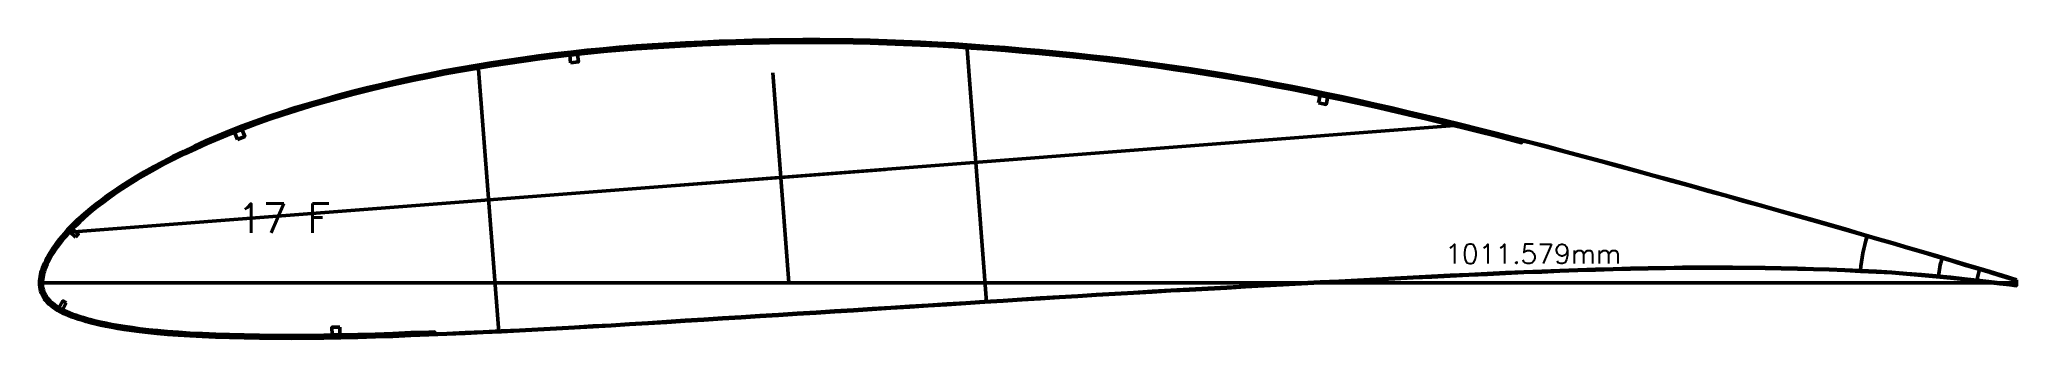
# Model space of a CAD drawing. Header units: metres. Extents: x -405 to 675, y -15418 to 133.
# Drawn here: x -379 to 632, y -3228 to -3076 of the extents above; entities that cross this region are included whole.
import ezdxf
from ezdxf.enums import TextEntityAlignment as Align

# ---------------------------------------------------------------- set-up
doc = ezdxf.new("R2010")
doc.units = ezdxf.units.M
for name, color, linetype, lineweight in [('FoilLayer', 7, 'Continuous', 50), ('RefFoilLayer', 7, 'Continuous', 50), ('StringerLayer', 7, 'Continuous', 50), ('SubLayer', 7, 'Continuous', 50), ('TextLayer', 7, 'Continuous', 50)]:
    doc.layers.add(name, color=color, linetype=linetype, lineweight=lineweight)
doc.styles.add('MSゴシック', font='romans')

msp = doc.modelspace()

# ---------------------------------------------------------------- texts
at = {"layer": 'TextLayer', "style": 'MSゴシック'}
msp.add_text('17 F', height=15, dxfattribs=at).set_placement((-278.2, -3174.5))
msp.add_text('1011.579mm', height=10, dxfattribs=at).set_placement((429.9, -3193.2), align=Align.BOTTOM_RIGHT)

# ---------------------------------------------------------------- linework, layer by layer
at = {"layer": 'FoilLayer'}
msp.add_lwpolyline([(632.1, -3198.9), (629, -3197.9), (624, -3196.4), (618.7, -3194.8), (612.8, -3193), (606.4, -3191.1), (599.5, -3189), (592.2, -3186.9), (584.5, -3184.6), (576.7, -3182.3), (568.8, -3180), (560.8, -3177.7), (552.7, -3175.3), (544.5, -3172.9), (536.1, -3170.5), (527.7, -3168.1), (519.1, -3165.7), (510.3, -3163.2), (501.4, -3160.7), (492.3, -3158.2), (483.3, -3155.6), (474.2, -3153.1), (465, -3150.5), (455.9, -3148), (446.8, -3145.5), (437.7, -3143), (428.6, -3140.5), (419.6, -3138), (410.6, -3135.6), (401.6, -3133.2), (392.6, -3130.8), (383.7, -3128.5), (379.2, -3127.4), (379, -3128.4), (374.5, -3127.2), (365.6, -3124.9), (356.7, -3122.7), (347.8, -3120.5), (338.9, -3118.4), (330, -3116.2), (321.2, -3114.1), (312.4, -3112.1), (303.7, -3110.1), (295, -3108.1), (286.4, -3106.3), (277.8, -3104.5), (269.2, -3102.7), (260.7, -3101), (252.1, -3099.4), (243.6, -3097.8), (235.1, -3096.3), (226.6, -3094.8), (218, -3093.5), (209.5, -3092.1), (200.9, -3090.9), (192.4, -3089.6), (183.8, -3088.5), (175.2, -3087.4), (166.6, -3086.3), (158, -3085.4), (149.4, -3084.4), (140.7, -3083.6), (132, -3082.7), (123.4, -3082), (114.7, -3081.2), (106, -3080.6), (97.4, -3080), (88.7, -3079.4), (80.1, -3078.9), (71.5, -3078.5), (62.8, -3078.1), (54.2, -3077.8), (45.6, -3077.5), (37, -3077.3), (28.4, -3077.2), (19.9, -3077.1), (11.3, -3077.1), (2.7, -3077.2), (-5.9, -3077.3), (-14.5, -3077.5), (-23, -3077.7), (-31.6, -3078), (-40.1, -3078.4), (-48.6, -3078.8), (-57.1, -3079.3), (-65.6, -3079.8), (-74, -3080.4), (-82.4, -3081.1), (-90.7, -3081.8), (-98.9, -3082.6), (-107.2, -3083.5), (-115.4, -3084.5), (-123.6, -3085.5), (-131.7, -3086.6), (-139.9, -3087.8), (-148, -3089), (-156, -3090.4), (-164.1, -3091.8), (-172, -3093.2), (-180, -3094.8), (-187.8, -3096.4), (-195.6, -3098.1), (-203.3, -3099.8), (-211, -3101.7), (-218.6, -3103.6), (-226.1, -3105.6), (-233.5, -3107.6), (-240.8, -3109.7), (-247.9, -3111.9), (-254.9, -3114.1), (-261.7, -3116.4), (-268.4, -3118.7), (-274.9, -3121.2), (-281.3, -3123.7), (-287.5, -3126.2), (-293.5, -3128.8), (-299.4, -3131.5), (-305, -3134.1), (-310.4, -3136.8), (-315.6, -3139.4), (-320.4, -3142), (-325, -3144.6), (-329.3, -3147.1), (-333.3, -3149.6), (-337.1, -3152), (-340.6, -3154.4), (-343.8, -3156.7), (-346.8, -3158.9), (-349.6, -3161), (-352.2, -3163), (-354.5, -3165), (-356.7, -3166.9), (-358.7, -3168.8), (-360.5, -3170.6), (-362.3, -3172.3), (-363.8, -3174), (-365.3, -3175.6), (-366.7, -3177.1), (-367.9, -3178.7), (-369, -3180.1), (-370.1, -3181.6), (-371.1, -3183), (-372, -3184.3), (-372.8, -3185.6), (-373.6, -3186.9), (-374.3, -3188.2), (-374.9, -3189.4), (-375.4, -3190.5), (-375.9, -3191.7), (-376.4, -3192.9), (-376.8, -3194), (-377.1, -3195), (-377.4, -3196.1), (-377.5, -3197.1), (-377.7, -3198.1), (-377.8, -3199.1), (-377.8, -3200.1), (-377.8, -3201), (-377.8, -3201.9), (-377.6, -3202.8), (-377.4, -3203.7), (-377.1, -3204.6), (-376.7, -3205.5), (-376.2, -3206.4), (-375.7, -3207.3), (-375, -3208.1), (-374.3, -3208.9), (-373.5, -3209.7), (-372.6, -3210.5), (-371.6, -3211.3), (-370.6, -3212), (-369.5, -3212.7), (-368.2, -3213.4), (-366.9, -3214.1), (-365.5, -3214.7), (-364, -3215.4), (-362.4, -3216), (-360.7, -3216.6), (-358.9, -3217.2), (-357, -3217.8), (-355, -3218.4), (-352.8, -3219), (-350.4, -3219.6), (-347.9, -3220.1), (-345.2, -3220.7), (-342.3, -3221.3), (-339.1, -3221.8), (-335.7, -3222.4), (-332, -3222.9), (-328, -3223.5), (-323.6, -3224), (-318.9, -3224.4), (-313.8, -3224.9), (-308.3, -3225.3), (-302.3, -3225.7), (-296, -3226), (-289.2, -3226.3), (-282.1, -3226.5), (-274.6, -3226.7), (-266.8, -3226.8), (-258.8, -3226.9), (-250.6, -3227), (-242.3, -3226.9), (-233.9, -3226.8), (-225.2, -3226.6), (-216.5, -3226.4), (-207.6, -3226.2), (-198.5, -3225.9), (-189.4, -3225.5), (-180.2, -3225.2), (-177.1, -3225.1), (-177, -3226.1), (-170.9, -3225.9), (-161.6, -3225.5), (-152.3, -3225.1), (-143.1, -3224.6), (-133.7, -3224.2), (-124.4, -3223.7), (-115, -3223.2), (-105.6, -3222.7), (-96.2, -3222.1), (-86.9, -3221.6), (-77.4, -3221), (-68, -3220.4), (-58.5, -3219.8), (-49, -3219.2), (-39.4, -3218.6), (-29.9, -3218), (-20.3, -3217.4), (-10.8, -3216.8), (-1.2, -3216.2), (8.4, -3215.6), (18, -3215), (27.5, -3214.4), (37.1, -3213.8), (46.7, -3213.2), (56.3, -3212.6), (65.8, -3212), (75.4, -3211.4), (85, -3210.8), (94.6, -3210.2), (104.1, -3209.6), (113.7, -3209), (123.3, -3208.4), (132.8, -3207.7), (142.4, -3207.2), (151.9, -3206.6), (161.4, -3206), (171, -3205.4), (180.5, -3204.9), (190, -3204.3), (199.5, -3203.8), (209, -3203.3), (218.6, -3202.7), (228.2, -3202.2), (237.7, -3201.7), (247.3, -3201.1), (256.8, -3200.6), (266.4, -3200.1), (275.9, -3199.6), (285.5, -3199.1), (295, -3198.6), (304.6, -3198.1), (314.1, -3197.6), (323.5, -3197.1), (333, -3196.6), (342.5, -3196.1), (352, -3195.7), (361.4, -3195.2), (370.8, -3194.8), (380.1, -3194.4), (389.4, -3194), (398.6, -3193.7), (407.8, -3193.3), (416.8, -3193), (425.8, -3192.8), (434.8, -3192.6), (443.7, -3192.4), (452.6, -3192.3), (461.3, -3192.1), (469.9, -3192), (478.4, -3192.1), (486.9, -3192.1), (495.3, -3192.2), (503.6, -3192.2), (511.9, -3192.4), (520.2, -3192.6), (528.4, -3192.8), (536.4, -3193), (544.4, -3193.3), (552.5, -3193.7), (560.6, -3194.1), (568.4, -3194.6), (576.1, -3195.2), (583.7, -3195.8), (591.2, -3196.5), (598.5, -3197.2), (605.4, -3197.9), (611.9, -3198.7), (618, -3199.3), (623.7, -3200), (629, -3200.6), (632.2, -3201.1)], close=True, dxfattribs=at)
at = {"layer": 'RefFoilLayer'}
msp.add_lwpolyline([(632.2, -3198.5), (629.1, -3197.5), (624.2, -3196), (618.8, -3194.3), (612.9, -3192.5), (606.5, -3190.6), (599.6, -3188.6), (592.3, -3186.4), (584.7, -3184.2), (576.8, -3181.9), (568.9, -3179.5), (560.9, -3177.3), (552.8, -3174.9), (544.6, -3172.5), (536.3, -3170.1), (527.8, -3167.7), (519.2, -3165.3), (510.4, -3162.8), (501.5, -3160.3), (492.5, -3157.8), (483.4, -3155.2), (474.3, -3152.7), (465.2, -3150.1), (456, -3147.6), (446.9, -3145.1), (437.8, -3142.6), (428.8, -3140.1), (419.7, -3137.6), (410.7, -3135.2), (401.7, -3132.8), (392.7, -3130.4), (383.8, -3128.1), (374.8, -3125.8), (365.9, -3123.5), (357, -3121.3), (348.2, -3119.1), (339.3, -3116.9), (330.4, -3114.8), (321.5, -3112.7), (312.7, -3110.6), (304, -3108.6), (295.3, -3106.7), (286.7, -3104.8), (278.1, -3103), (269.5, -3101.2), (261, -3099.5), (252.4, -3097.9), (243.9, -3096.3), (235.3, -3094.8), (226.8, -3093.4), (218.3, -3092), (209.7, -3090.6), (201.2, -3089.4), (192.6, -3088.2), (184, -3087), (175.4, -3085.9), (166.8, -3084.8), (158.2, -3083.9), (149.5, -3082.9), (140.9, -3082.1), (132.2, -3081.2), (123.5, -3080.5), (114.8, -3079.7), (106.1, -3079.1), (97.5, -3078.5), (88.8, -3077.9), (80.2, -3077.4), (71.5, -3077), (62.9, -3076.6), (54.3, -3076.3), (45.7, -3076), (37, -3075.8), (28.4, -3075.7), (19.9, -3075.6), (11.3, -3075.6), (2.7, -3075.7), (-5.9, -3075.8), (-14.5, -3076), (-23.1, -3076.2), (-31.6, -3076.5), (-40.2, -3076.9), (-48.7, -3077.3), (-57.2, -3077.8), (-65.7, -3078.3), (-74.1, -3078.9), (-82.5, -3079.6), (-90.8, -3080.3), (-99.1, -3081.1), (-107.3, -3082), (-115.6, -3083), (-123.8, -3084), (-131.9, -3085.1), (-140.1, -3086.3), (-148.2, -3087.6), (-156.3, -3088.9), (-164.3, -3090.3), (-172.3, -3091.7), (-180.3, -3093.3), (-188.1, -3094.9), (-195.9, -3096.6), (-203.7, -3098.4), (-211.3, -3100.2), (-218.9, -3102.1), (-226.5, -3104.1), (-233.9, -3106.2), (-241.2, -3108.3), (-248.4, -3110.4), (-255.4, -3112.7), (-262.2, -3115), (-268.9, -3117.3), (-275.5, -3119.8), (-281.9, -3122.3), (-288.1, -3124.8), (-294.2, -3127.5), (-300, -3130.1), (-305.7, -3132.8), (-311.1, -3135.5), (-316.3, -3138.1), (-321.2, -3140.7), (-325.8, -3143.3), (-330.1, -3145.9), (-334.2, -3148.4), (-337.9, -3150.8), (-341.4, -3153.2), (-344.7, -3155.4), (-347.7, -3157.7), (-350.5, -3159.8), (-353.1, -3161.9), (-355.5, -3163.9), (-357.7, -3165.8), (-359.7, -3167.7), (-361.6, -3169.5), (-363.3, -3171.3), (-365, -3173), (-366.4, -3174.6), (-367.8, -3176.2), (-369.1, -3177.7), (-370.3, -3179.3), (-371.3, -3180.7), (-372.3, -3182.1), (-373.3, -3183.5), (-374.1, -3184.9), (-374.9, -3186.2), (-375.6, -3187.5), (-376.2, -3188.7), (-376.8, -3190), (-377.3, -3191.2), (-377.8, -3192.4), (-378.2, -3193.5), (-378.6, -3194.7), (-378.8, -3195.8), (-379, -3196.9), (-379.2, -3198), (-379.3, -3199), (-379.3, -3200.1), (-379.3, -3201.1), (-379.2, -3202.1), (-379.1, -3203.2), (-378.8, -3204.2), (-378.5, -3205.2), (-378, -3206.2), (-377.5, -3207.2), (-376.9, -3208.2), (-376.2, -3209.1), (-375.4, -3210), (-374.5, -3210.9), (-373.5, -3211.7), (-372.5, -3212.5), (-371.4, -3213.3), (-370.2, -3214.1), (-368.9, -3214.8), (-367.6, -3215.5), (-366.1, -3216.1), (-364.6, -3216.8), (-363, -3217.4), (-361.2, -3218), (-359.4, -3218.6), (-357.4, -3219.2), (-355.4, -3219.8), (-353.1, -3220.4), (-350.8, -3221), (-348.2, -3221.6), (-345.5, -3222.2), (-342.5, -3222.7), (-339.3, -3223.3), (-335.9, -3223.9), (-332.2, -3224.4), (-328.2, -3225), (-323.8, -3225.5), (-319.1, -3225.9), (-313.9, -3226.4), (-308.4, -3226.8), (-302.4, -3227.2), (-296.1, -3227.5), (-289.3, -3227.8), (-282.1, -3228), (-274.6, -3228.2), (-266.8, -3228.3), (-258.8, -3228.4), (-250.6, -3228.5), (-242.3, -3228.4), (-233.8, -3228.3), (-225.2, -3228.1), (-216.4, -3227.9), (-207.5, -3227.7), (-198.5, -3227.4), (-189.3, -3227), (-180.1, -3226.7), (-170.9, -3226.3), (-161.6, -3225.9), (-152.3, -3225.5), (-143, -3225.1), (-133.7, -3224.6), (-124.3, -3224.1), (-114.9, -3223.6), (-105.6, -3223.1), (-96.2, -3222.6), (-86.8, -3222), (-77.4, -3221.4), (-67.9, -3220.9), (-58.4, -3220.3), (-48.9, -3219.7), (-39.4, -3219.1), (-29.9, -3218.5), (-20.3, -3217.9), (-10.7, -3217.3), (-1.2, -3216.7), (8.4, -3216.1), (18, -3215.5), (27.6, -3214.9), (37.1, -3214.3), (46.7, -3213.7), (56.3, -3213), (65.9, -3212.4), (75.4, -3211.8), (85, -3211.2), (94.6, -3210.6), (104.2, -3210), (113.7, -3209.4), (123.3, -3208.8), (132.8, -3208.2), (142.4, -3207.6), (151.9, -3207), (161.5, -3206.4), (171, -3205.9), (180.5, -3205.3), (190, -3204.8), (199.5, -3204.2), (209.1, -3203.7), (218.6, -3203.2), (228.2, -3202.7), (237.7, -3202.1), (247.3, -3201.6), (256.9, -3201.1), (266.4, -3200.5), (276, -3200), (285.5, -3199.5), (295.1, -3199), (304.6, -3198.5), (314.1, -3198), (323.6, -3197.5), (333.1, -3197.1), (342.5, -3196.6), (352, -3196.1), (361.5, -3195.7), (370.8, -3195.3), (380.1, -3194.8), (389.4, -3194.5), (398.6, -3194.1), (407.8, -3193.8), (416.8, -3193.5), (425.8, -3193.2), (434.8, -3193.1), (443.8, -3192.9), (452.6, -3192.7), (461.3, -3192.6), (469.9, -3192.5), (478.4, -3192.5), (486.9, -3192.6), (495.3, -3192.6), (503.6, -3192.7), (511.9, -3192.9), (520.2, -3193.1), (528.3, -3193.2), (536.4, -3193.4), (544.4, -3193.8), (552.5, -3194.2), (560.5, -3194.6), (568.4, -3195), (576, -3195.6), (583.7, -3196.3), (591.2, -3197), (598.4, -3197.7), (605.3, -3198.4), (611.9, -3199.1), (618, -3199.8), (623.7, -3200.5), (628.9, -3201.1), (632.2, -3201.5)], close=True, dxfattribs=at)
at = {"layer": 'StringerLayer'}
for points in [[(-107.6, -3087.6), (-103.6, -3087.1), (-104.1, -3083.2), (-108, -3083.6), (-107.6, -3087.6)], [(275.1, -3108), (279, -3108.8), (279.8, -3104.9), (275.9, -3104.1), (275.1, -3108)], [(-278, -3126.7), (-274.3, -3125.2), (-275.8, -3121.5), (-279.5, -3123), (-278, -3126.7)], [(-360.9, -3176.6), (-359.5, -3175.2), (-362.4, -3172.4), (-363.8, -3173.9), (-360.9, -3176.6)], [(-365.7, -3210.3), (-367.4, -3209.3), (-369.4, -3212.8), (-367.6, -3213.8), (-365.7, -3210.3)], [(-225.7, -3222.7), (-229.7, -3222.7), (-229.6, -3226.7), (-225.6, -3226.7), (-225.7, -3222.7)]]:
    msp.add_lwpolyline(points, dxfattribs=at)
at = {"layer": 'SubLayer'}
for p, q in [((95.1, -3078.3), (105.2, -3210)), ((-154.9, -3088.6), (-144.4, -3225.2)), ((-4.1, -3092.6), (4.1, -3199.8)), ((349.1, -3119.3), (-366.2, -3174.3)), ((-53.6, -3150.3), (53.6, -3142)), ((-379.3, -3200), (632.2, -3200))]:
    msp.add_line(p, q, dxfattribs=at)
for radius, start, end in [(80, 162.7341, 175.5003), (40, 161.7658, 175.1944), (20, 160.0505, 176.2998)]:
    msp.add_arc((632.2, -3200), radius, start, end, dxfattribs=at)

msp.set_redraw_order([(e.dxf.handle, doc.entitydb.next_handle()) for e in msp.query("TEXT MTEXT ATTDEF DIMENSION ARC_DIMENSION")])  # texts and dimensions are drawn at this point

doc.saveas('drawing.dxf')
